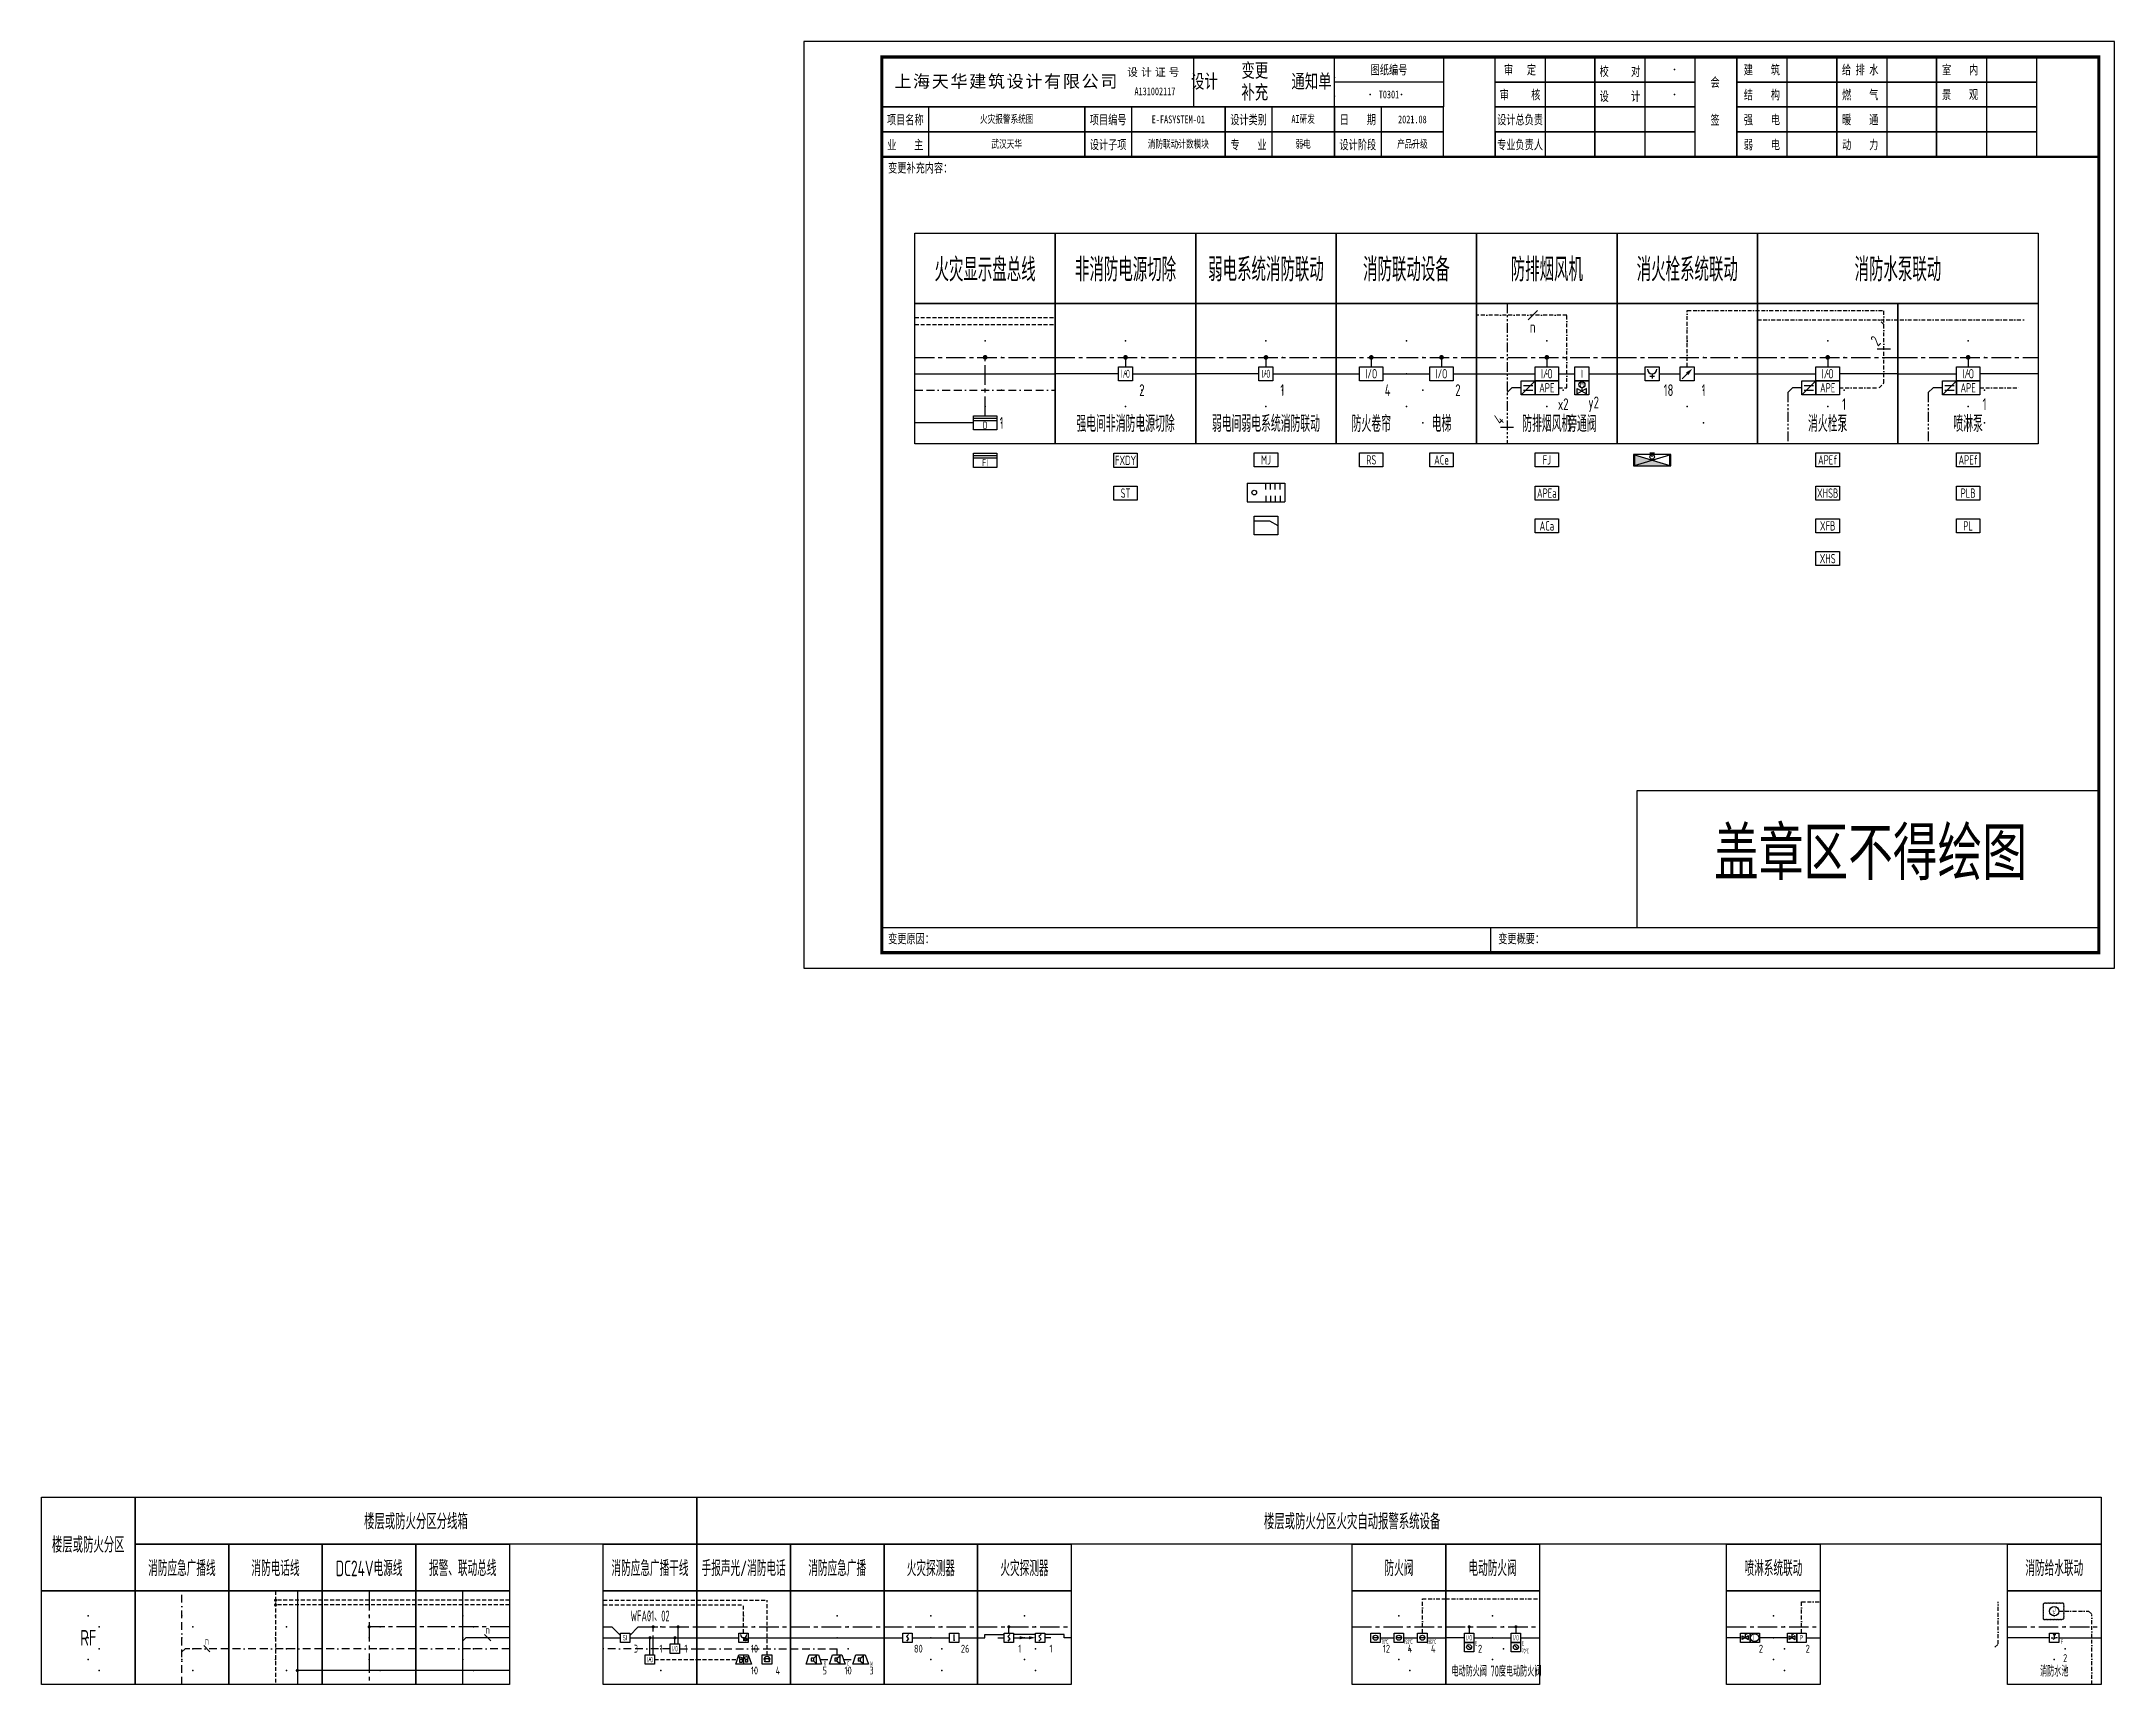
# Model space of a CAD drawing. Header units: millimetres. Extents: x -1040173 to 349982, y -145921 to 298175.
# Drawn here: x 1032 to 67463, y 245519 to 298175 of the extents above; entities that cross this region are included whole.
import ezdxf
from ezdxf.enums import TextEntityAlignment as Align

# ---------------------------------------------------------------- set-up
doc = ezdxf.new("R2010")
doc.units = ezdxf.units.MM
doc.header["$LTSCALE"] = 500
doc.header["$MEASUREMENT"] = 0
for name, pattern in [('BORDER', [1.75, 0.5, -0.25, 0.5, -0.25, 0, -0.25]), ('BORDER2', [0.875, 0.25, -0.125, 0.25, -0.125, 0, -0.125]), ('CENTER', [2, 1.25, -0.25, 0.25, -0.25]), ('HIDDEN', [0.375, 0.25, -0.125]), ('PHANTOM2', [1.25, 0.625, -0.125, 0.125, -0.125, 0.125, -0.125])]:
    doc.linetypes.add(name, pattern=pattern)
doc.layers.get('0').update_dxf_attribs({"color": 255, "linetype": 'CONTINUOUS'})
doc.layers.get('DEFPOINTS').update_dxf_attribs({"linetype": 'CONTINUOUS'})
for name, color, linetype in [('C-SHET-LOGO', 7, 'CONTINUOUS'), ('C-SHET-SHET', 144, 'CONTINUOUS'), ('E-ACS-DEVC', 3, 'CONTINUOUS'), ('E-BRST-WIRE', 2, 'BORDER'), ('E-CTRL-WIRE', 3, 'BORDER2'), ('E-FAS-DEVC', 3, 'CONTINUOUS'), ('E-FAS-EQPM', 2, 'CONTINUOUS'), ('E-FAS-WIRE', 4, 'CONTINUOUS'), ('E-FAS-WIRE2', 1, 'CENTER'), ('E-FAS-WIRE4', 4, 'PHANTOM2'), ('E-FAS-WIRE5', 4, 'HIDDEN'), ('E-POWR-EQPM', 3, 'CONTINUOUS'), ('E-UNIV-DIAG', 2, 'CONTINUOUS'), ('E-UNIV-EL', 140, 'CONTINUOUS'), ('E-UNIV-NOTE', 6, 'CONTINUOUS'), ('W-FRPT-HYDT', 140, 'CONTINUOUS'), ('说明', 7, 'CONTINUOUS')]:
    doc.layers.add(name, color=color, linetype=linetype)
doc.styles.get("Standard").update_dxf_attribs({"font": 'txt', "width": 0.7})
doc.styles.add('STYLEP2', font='', dxfattribs={"width": 0.7})
doc.styles.add('TH-STYLE1', font='Stfangso_0.ttf', dxfattribs={"width": 0.7})
doc.styles.add('TH-STYLE3', font='tssdeng.shx', dxfattribs={"width": 0.7, "bigfont": 'tssdchn.shx'})
doc.styles.get('STYLEP2').set_extended_font_data('SimHei')

msp = doc.modelspace()

# ---------------------------------------------------------------- texts
at = {"layer": 'C-SHET-SHET', "char_height": 250, "attachment_point": 5, "style": 'TH-STYLE1'}
for s, insert in [('T0301', (44213, 296475)), ('火灾报警系统图', (31963, 295675)), ('E-FASYSTEM-01', (37463, 295675)), ('AI研发', (41463, 295675)), ('2021.08', (44963, 295675)), ('武汉天华', (31963, 294875)), ('消防联动计数模块', (37463, 294875)), ('弱电', (41463, 294875)), ('产品升级', (44963, 294875))]:
    msp.add_mtext(s, dxfattribs=dict(at, insert=insert))
at = {"layer": 'E-UNIV-NOTE', "style": 'TH-STYLE3'}
for s, height, width, p in [('火灾显示盘总线', 750, 0.65, (31271, 290901)), ('非消防电源切除', 750, 0.65, (35771, 290901)), ('弱电系统消防联动', 750, 0.65, (40271, 290901)), ('消防联动设备', 750, 0.65, (44771, 290901)), ('防排烟风机', 750, 0.65, (49271, 290901)), ('消火栓系统联动', 750, 0.65, (53771, 290901)), ('消防水泵联动', 750, 0.65, (60521, 290901)), ('2', 375, 0.7, (36296, 287001)), ('1', 375, 0.7, (40796, 287001)), ('4', 375, 0.7, (44171, 287001)), ('2', 375, 0.7, (46421, 287001)), ('18', 375, 0.7, (53171, 287001)), ('1', 375, 0.7, (54296, 287001)), ('x2', 375, 0.7, (49796, 286551)), ('y2', 375, 0.7, (50771, 286551)), ('1', 375, 0.7, (58796, 286551)), ('1', 375, 0.7, (63296, 286551)), ('1', 375, 0.7, (31796, 285951)), ('强电间非消防电源切除', 525, 0.5, (35771, 285951)), ('弱电间弱电系统消防联动', 525, 0.5, (40271, 285951)), ('防火卷帘', 525, 0.5, (43646, 285951)), ('电梯', 525, 0.5, (45896, 285951)), ('防排烟风机', 525, 0.5, (49271, 285951)), ('旁通阀', 525, 0.5, (50396, 285951)), ('消火栓泵', 525, 0.5, (58271, 285951)), ('喷淋泵', 525, 0.5, (62771, 285951)), ('楼层或防火分区分线箱', 500, 0.7, (13032, 250769)), ('楼层或防火分区火灾自动报警系统设备', 500, 0.7, (43032, 250769)), ('楼层或防火分区', 500, 0.7, (2532, 250019)), ('消防应急广播线', 500, 0.65, (5532, 249269)), ('消防电话线', 500, 0.65, (8532, 249269)), ('DC24V电源线', 500, 0.65, (11532, 249269)), ('报警、联动总线', 500, 0.65, (14532, 249269)), ('消防应急广播干线', 500, 0.65, (20532, 249269)), ('手报声光/消防电话', 500, 0.65, (23532, 249269)), ('消防应急广播', 500, 0.65, (26532, 249269)), ('火灾探测器', 500, 0.65, (29532, 249269)), ('火灾探测器', 500, 0.65, (32532, 249269)), ('防火阀', 500, 0.65, (44532, 249269)), ('电动防火阀', 500, 0.65, (47532, 249269)), ('喷淋系统联动', 500, 0.65, (56532, 249269)), ('消防给水联动', 500, 0.65, (65532, 249269)), ('WFA01、02', 350, 0.5, (20532, 247719)), ('RF', 500, 0.7, (2532, 247019)), ('3', 250, 0.7, (20082, 246669)), ('1', 250, 0.7, (20882, 246669)), ('1', 250, 0.7, (21682, 246669)), ('10', 250, 0.7, (23882, 246669)), ('80', 250, 0.7, (29132, 246669)), ('26', 250, 0.7, (30632, 246669)), ('1', 250, 0.7, (32382, 246669)), ('1', 250, 0.7, (33382, 246669)), ('12', 250, 0.7, (44132, 246669)), ('4', 250, 0.7, (44882, 246669)), ('4', 250, 0.7, (45632, 246669)), ('2', 250, 0.7, (47132, 246669)), ('2', 250, 0.7, (56132, 246669)), ('2', 250, 0.7, (57632, 246669)), ('2', 250, 0.7, (65882, 246369)), ('2', 250, 0.7, (65882, 246369)), ('10', 250, 0.7, (23882, 245969)), ('4', 250, 0.7, (24632, 245969)), ('5', 250, 0.7, (26132, 245969)), ('10', 250, 0.7, (26882, 245969)), ('3', 250, 0.7, (27632, 245969)), ('电动防火阀', 350, 0.5, (46782, 245969)), ('70度电动防火阀', 350, 0.5, (48282, 245969)), ('消防水池', 350, 0.5, (65532, 245969))]:
    msp.add_text(s, height=height, dxfattribs=dict(at, width=width)).set_placement(p, align=Align.MIDDLE)

# ---------------------------------------------------------------- blocks, each defined once
blk = doc.blocks.new('E-ES01')
blk.add_lwpolyline([(0, 3000), (3000, 3000), (3000, 0), (0, 0)], close=True)
for p in [(1500, 2200), (1850, 1850), (1500, 1500), (1850, 1150), (1500, 800), (1850, 450)]:
    blk.add_point(p)
blk = doc.blocks.new('E-ANNO04')
blk.add_line((-1, -1), (1, 1))
at = {"style": 'TH-STYLE3', "width": 0.7}
blk.add_attdef('N', text='', height=2.5, dxfattribs=at).set_placement((0, 2.5), align=Align.MIDDLE)
blk = doc.blocks.new('E-BFAS030')
blk.add_lwpolyline([(-2.5, -1.5), (-2.5, 1.5), (2.5, 1.5), (2.5, -1.5)], close=True)
at = {"layer": 'E-UNIV-EL'}
for p, q in [((-2.5, 1), (2.5, 1)), ((-2.5, 0.5), (2.5, 0.5))]:
    blk.add_line(p, q, dxfattribs=at)
at = {"layer": 'E-UNIV-EL', "style": 'TH-STYLE3', "width": 0.7}
blk.add_attdef('F', text='', height=1.5, dxfattribs=at).set_placement((0, -0.5), align=Align.MIDDLE)
blk = doc.blocks.new('E-BFAS540')
blk.add_lwpolyline([(-1.5, -1.5), (-1.5, 1.5), (1.5, 1.5), (1.5, -1.5)], close=True)
at = {"layer": 'E-UNIV-EL', "style": 'TH-STYLE3', "width": 0.7}
blk.add_attdef('F', text='', height=1.7, dxfattribs=at).set_placement((0, 0), align=Align.MIDDLE)
blk = doc.blocks.new('E-BFAS520')
blk.add_lwpolyline([(-1.5, -1.5), (-1.5, 1.5), (1.5, 1.5), (1.5, -1.5)], close=True)
at = {"layer": 'E-UNIV-EL', "style": 'TH-STYLE3', "width": 0.5}
blk.add_attdef('F', text='', height=1.7, dxfattribs=at).set_placement((0, 0), align=Align.MIDDLE)
blk = doc.blocks.new('E-BFAS110')
blk.add_lwpolyline([(-1.5, -1.5), (-1.5, 1.5), (1.5, 1.5), (1.5, -1.5)], close=True)
at = {"layer": 'E-UNIV-EL'}
blk.add_lwpolyline([(0.35, 1.06), (-0.35, 0.35), (0.35, -0.35), (-0.35, -1.06)], dxfattribs=at)
blk = doc.blocks.new('E-BFAS120')
blk.add_lwpolyline([(-1.5, -1.5), (-1.5, 1.5), (1.5, 1.5), (1.5, -1.5)], close=True)
at = {"layer": 'E-UNIV-EL'}
blk.add_line((0, -1), (0, 1), dxfattribs=at)
at = {"layer": 'E-UNIV-EL', "const_width": 0.25}
blk.add_lwpolyline([(-0.125, -0.75, 1), (0.125, -0.75, 1)], format="xyb", close=True, dxfattribs=at)
blk = doc.blocks.new('E-BFAS220')
blk.add_lwpolyline([(-1.5, -1.5), (-1.5, 1.5), (1.5, 1.5), (1.5, -1.5)], close=True)
at = {"layer": 'E-UNIV-EL'}
blk.add_lwpolyline([(0.58, 0), (1, 0, 1), (-1, 0), (-0.58, 0)], format="xyb", dxfattribs=at)
blk.add_lwpolyline([(-0.75, -0.67), (-0.5, 0.33), (0.5, 0.33), (0.75, -0.67)], close=True, dxfattribs=at)
blk = doc.blocks.new('E-BFAS212')
blk.add_lwpolyline([(-1.5, -1.5), (-1.5, 1.5), (1.5, 1.5), (1.5, -1.5)], close=True)
at = {"layer": 'E-UNIV-EL'}
blk.add_line((0, 0), (0, -1), dxfattribs=at)
for radius in [0.5, 0.25]:
    blk.add_circle((0.75, -0.5), radius, dxfattribs=at)
blk.add_arc((0, 1), 1, 180, 0, dxfattribs=at)
blk = doc.blocks.new('E-BFAS330')
blk.add_lwpolyline([(-2.5, -1.5), (-1.5, 1.5), (1.5, 1.5), (2.5, -1.5)], close=True)
at = {"layer": 'E-UNIV-EL'}
for p, q in [((-1.56, 1), (-0.24, 0.6)), ((-1.1, 0), (-1.56, 1)), ((-0.5, 0), (-1.3, 0)), ((-1.3, 0), (-1.3, -0.8)), ((-0.7, 0), (-0.24, 0.6)), ((-0.5, 0), (-0.5, -0.8)), ((0, 1.5), (0, -1.5)), ((0.6, 0.1), (0.6, -0.8)), ((1.2, 0.1), (1.2, -0.8)), ((-1.3, -0.8), (-0.5, -0.8)), ((1.2, -0.8), (0.6, -0.8))]:
    blk.add_line(p, q, dxfattribs=at)
blk.add_circle((0.9, 0.5), 0.5, dxfattribs=at)
blk = doc.blocks.new('E-BFAS410-2')
blk.add_lwpolyline([(-2.5, -1.5), (-1.5, 1.5), (1.5, 1.5), (2.5, -1.5)], close=True)
at = {"layer": 'E-UNIV-EL'}
for p, q in [((0, 0.5), (-0.8, 0.5)), ((-0.8, 0.5), (-0.8, -0.5)), ((0, 0.5), (0.8, 1.2)), ((0, -0.5), (0, 0.5)), ((0.8, 1.2), (0.8, -1.2)), ((0, -0.5), (-0.8, -0.5)), ((0, -0.5), (0.8, -1.2))]:
    blk.add_line(p, q, dxfattribs=at)
at = {"layer": 'E-UNIV-EL', "style": 'TH-STYLE3', "width": 0.5}
blk.add_attdef('F', text='', height=1.5, dxfattribs=at).set_placement((3.5, -1.25), align=Align.MIDDLE)
blk = doc.blocks.new('E-BFAS410-3')
blk.add_lwpolyline([(-2.5, -1.5), (-1.5, 1.5), (1.5, 1.5), (2.5, -1.5)], close=True)
at = {"layer": 'E-UNIV-EL'}
for p, q in [((0, 0.5), (-0.8, 0.5)), ((-0.8, 0.5), (-0.8, -0.5)), ((0, 0.5), (0.8, 1.2)), ((0, -0.5), (0, 0.5)), ((0.8, 1.2), (0.8, -1.2)), ((0, -0.5), (-0.8, -0.5)), ((0, -0.5), (0.8, -1.2))]:
    blk.add_line(p, q, dxfattribs=at)
at = {"layer": 'E-UNIV-EL', "style": 'TH-STYLE3', "width": 0.5}
blk.add_attdef('F', text='', height=1.5, dxfattribs=at).set_placement((3.5, -1.25), align=Align.MIDDLE)
blk = doc.blocks.new('E-BFAS410-4')
blk.add_lwpolyline([(-2.5, -1.5), (-1.5, 1.5), (1.5, 1.5), (2.5, -1.5)], close=True)
at = {"layer": 'E-UNIV-EL'}
for p, q in [((0, 0.5), (-0.8, 0.5)), ((-0.8, 0.5), (-0.8, -0.5)), ((0, 0.5), (0.8, 1.2)), ((0, -0.5), (0, 0.5)), ((0.8, 1.2), (0.8, -1.2)), ((0, -0.5), (-0.8, -0.5)), ((0, -0.5), (0.8, -1.2))]:
    blk.add_line(p, q, dxfattribs=at)
at = {"layer": 'E-UNIV-EL', "style": 'TH-STYLE3', "width": 0.5}
blk.add_attdef('F', text='', height=1.5, dxfattribs=at).set_placement((3.5, -1.25), align=Align.MIDDLE)
blk = doc.blocks.new('E-BFAS112')
blk.add_lwpolyline([(-1.5, -1.5), (-1.5, 1.5), (1.5, 1.5), (1.5, -1.5)], close=True)
at = {"layer": 'E-UNIV-EL'}
for p, q in [((-3.5, 0), (-1.5, 0)), ((1.5, 0), (3.5, 0))]:
    blk.add_line(p, q, dxfattribs=at)
blk.add_lwpolyline([(0.35, 1.06), (-0.35, 0.35), (0.35, -0.35), (-0.35, -1.06)], dxfattribs=at)
blk.add_lwpolyline([(3.5, 0, 1, 0, 0), (5.5, 0, 0, 0, 0)], format="xyseb", dxfattribs=at)
blk = doc.blocks.new('E-BFAS113')
blk.add_lwpolyline([(-1.5, -1.5), (-1.5, 1.5), (1.5, 1.5), (1.5, -1.5)], close=True)
at = {"layer": 'E-UNIV-EL'}
for p, q in [((-5.5, 0), (-3.5, 0)), ((3.5, 0), (1.5, 0))]:
    blk.add_line(p, q, dxfattribs=at)
blk.add_lwpolyline([(-3.5, 0, 1, 0, 0), (-1.5, 0, 0, 0, 0)], format="xyseb", dxfattribs=at)
blk.add_lwpolyline([(0.35, 1.06), (-0.35, 0.35), (0.35, -0.35), (-0.35, -1.06)], dxfattribs=at)
blk = doc.blocks.new('E-BFAS011')
blk.add_lwpolyline([(-2.5, -1.5), (-2.5, 1.5), (2.5, 1.5), (2.5, -1.5)], close=True)
at = {"layer": 'E-UNIV-EL', "style": 'TH-STYLE3', "width": 0.7}
blk.add_attdef('F', text='', height=2, dxfattribs=at).set_placement((0, 0), align=Align.MIDDLE)
blk = doc.blocks.new('E-BFAS711')
blk.add_lwpolyline([(-1.5, -1.5), (-1.5, 1.5), (1.5, 1.5), (1.5, -1.5)], close=True)
at = {"layer": 'E-UNIV-EL'}
blk.add_line((1, 0), (-1, 0), dxfattribs=at)
blk.add_circle((0, 0), 0.8, dxfattribs=at)
at = {"layer": 'E-UNIV-EL', "style": 'TH-STYLE3', "width": 0.5}
blk.add_attdef('F', text='', height=1.5, dxfattribs=at).set_placement((3, -1.25), align=Align.MIDDLE)
blk = doc.blocks.new('E-BFAS712')
blk.add_lwpolyline([(-1.5, -1.5), (-1.5, 1.5), (1.5, 1.5), (1.5, -1.5)], close=True)
at = {"layer": 'E-UNIV-EL'}
blk.add_line((1, 0), (-1, 0), dxfattribs=at)
blk.add_circle((0, 0), 0.8, dxfattribs=at)
at = {"layer": 'E-UNIV-EL', "style": 'TH-STYLE3', "width": 0.5}
blk.add_attdef('F', text='', height=1.5, dxfattribs=at).set_placement((3, -1.25), align=Align.MIDDLE)
blk = doc.blocks.new('E-BFAS713')
blk.add_lwpolyline([(-1.5, -1.5), (-1.5, 1.5), (1.5, 1.5), (1.5, -1.5)], close=True)
at = {"layer": 'E-UNIV-EL'}
blk.add_line((1, 0), (-1, 0), dxfattribs=at)
blk.add_circle((0, 0), 0.8, dxfattribs=at)
at = {"layer": 'E-UNIV-EL', "style": 'TH-STYLE3', "width": 0.5}
blk.add_attdef('F', text='', height=1.5, dxfattribs=at).set_placement((3, -1.25), align=Align.MIDDLE)
blk = doc.blocks.new('E-BFAS522')
blk.add_lwpolyline([(-1.5, -1.5), (-1.5, 1.5), (1.5, 1.5), (1.5, -1.5)], close=True)
at = {"layer": 'E-UNIV-EL'}
for p, q in [((-1.5, -1.5), (1.5, 1.5)), ((-1, 0.5), (1, 0.5)), ((-1, -0.5), (1, -0.5))]:
    blk.add_line(p, q, dxfattribs=at)
blk = doc.blocks.new('E-BDB004')
blk.add_lwpolyline([(-2.5, -1.5), (-2.5, 1.5), (2.5, 1.5), (2.5, -1.5)], close=True)
at = {"layer": 'E-UNIV-EL', "style": 'TH-STYLE3', "width": 0.7}
blk.add_attdef('BOX', text='', height=2, dxfattribs=at).set_placement((0, 0), align=Align.MIDDLE)
blk = doc.blocks.new('E-BFAS621-4')
blk.add_lwpolyline([(-1.5, -1.5), (-1.5, 1.5), (1.5, 1.5), (1.5, -1.5)], close=True)
at = {"layer": 'E-UNIV-EL'}
blk.add_line((0, 0), (0, -0.7), dxfattribs=at)
blk.add_lwpolyline([(1, -1.28), (1, -0.12), (-1, -1.28), (-1, -0.12)], close=True, dxfattribs=at)
blk.add_circle((0, 0.65), 0.65, dxfattribs=at)
at = {"layer": 'E-UNIV-EL', "style": 'TH-STYLE3', "width": 0.7}
blk.add_attdef('F', text='', height=1, dxfattribs=at).set_placement((0, 0.65), align=Align.MIDDLE)
blk = doc.blocks.new('E-BFAS510')
blk.add_lwpolyline([(-1.5, -1.5), (-1.5, 1.5), (1.5, 1.5), (1.5, -1.5)], close=True)
at = {"layer": 'E-UNIV-EL', "style": 'TH-STYLE3', "width": 0.7}
blk.add_attdef('F', text='', height=1.7, dxfattribs=at).set_placement((0, 0), align=Align.MIDDLE)
blk = doc.blocks.new('E-BFAS730')
blk.add_lwpolyline([(-1.5, -1.5), (-1.5, 1.5), (1.5, 1.5), (1.5, -1.5)], close=True)
at = {"layer": 'E-UNIV-EL'}
blk.add_line((-0.71, 0.71), (0.71, -0.71), dxfattribs=at)
blk.add_circle((0, 0), 0.8, dxfattribs=at)
at = {"layer": 'E-UNIV-EL', "style": 'TH-STYLE3', "width": 0.5}
blk.add_attdef('F', text='', height=1.5, dxfattribs=at).set_placement((2.25, 1.25), align=Align.MIDDLE)
blk = doc.blocks.new('E-BFAS731')
blk.add_lwpolyline([(-1.5, -1.5), (-1.5, 1.5), (1.5, 1.5), (1.5, -1.5)], close=True)
at = {"layer": 'E-UNIV-EL'}
blk.add_line((-0.71, 0.71), (0.71, -0.71), dxfattribs=at)
blk.add_circle((0, 0), 0.8, dxfattribs=at)
at = {"layer": 'E-UNIV-EL', "style": 'TH-STYLE3', "width": 0.5}
for p in [(2.25, 1.25), (3, -1.25)]:
    blk.add_attdef('F', text='', height=1.5, dxfattribs=at).set_placement(p, align=Align.MIDDLE)
blk = doc.blocks.new('E-BFAS630-2')
blk.add_lwpolyline([(-1.5, -1.51), (-1.5, 1.49), (1.5, 1.49), (1.5, -1.51)], close=True)
at = {"layer": 'E-UNIV-EL'}
for p, q in [((0, 0.7), (0, 0.5)), ((0, 0.4), (0, 0.25)), ((0, 0.15), (0, 0)), ((0.2, 1.07), (0.45, 1.07)), ((-1, -0.01), (-0.5, -0.01)), ((0, -0.1), (0, -0.3))]:
    blk.add_line(p, q, dxfattribs=at)
blk.add_lwpolyline([(0, 1.45, -0.533333), (0, 0.7, -0.533333)], format="xyb", close=True, dxfattribs=at)
blk.add_lwpolyline([(1, -0.01), (0.5, -0.01), (-0.5, -0.59)], dxfattribs=at)
at = {"layer": 'E-UNIV-EL', "style": 'TH-STYLE3', "width": 0.5}
blk.add_attdef('F', text='', height=1.5, dxfattribs=at).set_placement((2.5, -1.26), align=Align.MIDDLE)
blk = doc.blocks.new('E-BFAS-630-5')
blk.add_circle((0, 0), 1.5)
at = {"layer": 'E-UNIV-EL', "style": 'TH-STYLE3', "width": 0.5}
for tag, p in [('LT', (0, 0.75)), ('F', (0, -0.75))]:
    blk.add_attdef(tag, text='', height=1.5, dxfattribs=at).set_placement(p, align=Align.MIDDLE)
blk = doc.blocks.new('E-BFAS620')
blk.add_lwpolyline([(-1.5, -1.5), (-1.5, 1.5), (1.5, 1.5), (1.5, -1.5)], close=True)
at = {"layer": 'E-UNIV-EL', "style": 'TH-STYLE3', "width": 0.7}
blk.add_attdef('F', text='', height=1.7, dxfattribs=at).set_placement((0, 0), align=Align.MIDDLE)
blk = doc.blocks.new('E-BFAS621-2')
blk.add_lwpolyline([(-1.5, -1.5), (-1.5, 1.5), (1.5, 1.5), (1.5, -1.5)], close=True)
at = {"layer": 'E-UNIV-EL'}
for p in [(0, 0), (0.58, 1.15)]:
    blk.add_line(p, (0, 1.15), dxfattribs=at)
blk.add_lwpolyline([(1, -0.58), (1, 0.58), (-1, -0.58), (-1, 0.58)], close=True, dxfattribs=at)
blk = doc.blocks.new('E-BFAS622')
blk.add_lwpolyline([(-1.5, -1.5), (-1.5, 1.5), (1.5, 1.5), (1.5, -1.5)], close=True)
at = {"layer": 'E-UNIV-EL'}
blk.add_circle((0, 0), 1.3, dxfattribs=at)
at = {"layer": 'E-UNIV-EL', "style": 'TH-STYLE3', "width": 0.7}
blk.add_attdef('S', text='', height=1.7, dxfattribs=at).set_placement((0, 0), align=Align.MIDDLE)
blk = doc.blocks.new('E-BFAS622-2')
blk.add_lwpolyline([(-1.5, -1.5), (-1.5, 1.5), (1.5, 1.5), (1.5, -1.5)], close=True)
at = {"layer": 'E-UNIV-EL'}
blk.add_line((-1.06, -1.06), (0, 0), dxfattribs=at)
blk.add_lwpolyline([(0, 0, 0.75, 0, 0), (1.06, 1.06, 0, 0, 0)], format="xyseb", dxfattribs=at)
blk = doc.blocks.new('E-BFAS610')
blk.add_lwpolyline([(-1.5, -1.5), (-1.5, 1.5), (1.5, 1.5), (1.5, -1.5)], close=True)
at = {"layer": 'E-UNIV-EL'}
for p, q in [((0, 0), (0, -1)), ((-0.5, -0.5), (0.5, -0.5))]:
    blk.add_line(p, q, dxfattribs=at)
blk.add_arc((0, 1), 1, 180, 0, dxfattribs=at)
blk = doc.blocks.new('E-BFAS810')
blk.add_lwpolyline([(-2.5, -1.5), (-2.5, 1.5), (2.5, 1.5), (2.5, -1.5)], close=True)
at = {"layer": 'E-UNIV-EL', "style": 'TH-STYLE3', "width": 0.7}
blk.add_attdef('BOX', text='', height=2, dxfattribs=at).set_placement((0, 0), align=Align.MIDDLE)
blk = doc.blocks.new('E-BACS01')
for p, q in [((-4, 2), (-4, -2)), ((-4, 2), (4, 2)), ((4, 2), (4, -2)), ((-4, -2), (4, -2))]:
    blk.add_line(p, q)
at = {"layer": 'E-UNIV-EL'}
for p, q in [((0, 1), (0, 2)), ((0, 0.67), (0, 2)), ((1, 0.67), (1, 2)), ((2, 0.67), (2, 2)), ((3, 0.67), (3, 2)), ((0, -0.67), (0, -2)), ((0, -1), (0, -2)), ((1, -0.67), (1, -2)), ((2, -0.67), (2, -2)), ((3, -0.67), (3, -2))]:
    blk.add_line(p, q, dxfattribs=at)
blk.add_circle((-2.5, 0), 0.5, dxfattribs=at)
blk = doc.blocks.new('E-BACS41')
blk.add_lwpolyline([(-2.5, 2), (2.5, 2), (2.5, -2), (-2.5, -2)], close=True)
at = {"layer": 'E-UNIV-EL'}
for p, q in [((-2.5, 1), (0.77, 1)), ((0.77, 1), (2.5, 0))]:
    blk.add_line(p, q, dxfattribs=at)
blk = doc.blocks.new('*U493')
blk.add_hatch(color=256).paths.add_polyline_path([(0, 0), (750, 0), (0, 240)])
for p, q in [((0, 240), (0, 0)), ((750, 240), (0, 240)), ((0, 0), (750, 0)), ((325, 277), (425, 277)), ((375, 190), (375, 277)), ((750, 0), (750, 240))]:
    blk.add_line(p, q)
blk.add_circle((375, 190), 50)
at = {"layer": 'DEFPOINTS', "color": 231}
for p, q in [((-25, 240), (-25, 0)), ((775, 240), (-25, 240)), ((-25, 240), (775, 0)), ((-25, 0), (775, 240)), ((-25, 0), (775, 0)), ((775, 0), (775, 240))]:
    blk.add_line(p, q, dxfattribs=at)
blk = doc.blocks.new('E-BFAS031')
blk.add_lwpolyline([(-2.5, -1.5), (-2.5, 1.5), (2.5, 1.5), (2.5, -1.5)], close=True)
at = {"layer": 'E-UNIV-EL'}
for p, q in [((-2.5, 1), (2.5, 1)), ((-2.5, 0.5), (2.5, 0.5))]:
    blk.add_line(p, q, dxfattribs=at)
at = {"layer": 'E-UNIV-EL', "style": 'TH-STYLE3', "width": 0.7}
blk.add_attdef('F', text='', height=1.5, dxfattribs=at).set_placement((0, -0.5), align=Align.MIDDLE)
blk = doc.blocks.new('SH_THAPE_A3变更单')
for p, q in [((125, 276), (125, 292)), ((237.5, 292), (237.5, 261)), ((269.5, 292), (269.5, 260)), ((284.5, 292), (292.5, 292)), ((299, 292), (299, 260)), ((315, 292), (315, 260)), ((347, 292), (347, 260)), ((379, 292), (379, 260)), ((205, 284), (170, 284)), ((25, 276), (205, 276)), ((40, 268), (40, 276)), ((105, 276), (105, 268)), ((150, 276), (150, 268)), ((185, 276), (185, 268)), ((40, 260), (40, 268)), ((105, 268), (105, 260)), ((150, 268), (150, 260)), ((185, 268), (185, 260)), ((202, 260), (415, 260)), ((237.5, 261), (237.5, 260)), ((25, 13), (415, 13)), ((220, 13), (220, 5))]:
    blk.add_line(p, q)
for points in [[(0, 0), (420, 0), (420, 297), (0, 297)], [(170, 276), (170, 292), (205, 292), (205, 276)], [(221.5, 292), (253.5, 292), (253.5, 284), (221.5, 284)], [(253.5, 292), (285.5, 292), (285.5, 284), (253.5, 284)], [(299, 292), (331, 292), (331, 284), (299, 284)], [(331, 292), (363, 292), (363, 284), (331, 284)], [(363, 292), (395, 292), (395, 284), (363, 284)], [(221.5, 284), (253.5, 284), (253.5, 276), (221.5, 276)], [(253.5, 284), (285.5, 284), (285.5, 276), (253.5, 276)], [(299, 284), (331, 284), (331, 276), (299, 276)], [(331, 284), (363, 284), (363, 276), (331, 276)], [(363, 284), (395, 284), (395, 276), (363, 276)], [(25, 276), (25, 268), (90, 268), (90, 276)], [(90, 276), (90, 268), (135, 268), (135, 276)], [(135, 276), (135, 268), (170, 268), (170, 276)], [(170, 276), (170, 268), (205, 268), (205, 276)], [(221.5, 276), (253.5, 276), (253.5, 268), (221.5, 268)], [(253.5, 276), (285.5, 276), (285.5, 268), (253.5, 268)], [(299, 276), (331, 276), (331, 268), (299, 268)], [(331, 276), (363, 276), (363, 268), (331, 268)], [(363, 276), (395, 276), (395, 268), (363, 268)], [(25, 268), (25, 260), (90, 260), (90, 268)], [(90, 268), (90, 260), (135, 260), (135, 268)], [(135, 268), (135, 260), (170, 260), (170, 268)], [(170, 268), (170, 260), (205, 260), (205, 268)], [(221.5, 268), (221.5, 268), (221.5, 260), (221.5, 260)], [(221.5, 268), (221.5, 268), (221.5, 260), (221.5, 260)], [(221.5, 268), (253.5, 268), (253.5, 260), (221.5, 260)], [(253.5, 268), (285.5, 268), (285.5, 260), (253.5, 260)], [(299, 268), (331, 268), (331, 260), (299, 260)], [(331, 268), (363, 268), (363, 260), (331, 260)], [(363, 268), (395, 268), (395, 260), (363, 260)]]:
    blk.add_lwpolyline(points, close=True)
for points, const_width in [([(25, 5), (415, 5), (415, 292), (25, 292)], 1), ([(25, 292), (25, 260), (415, 260), (415, 292)], 0.7)]:
    blk.add_lwpolyline(points, close=True, dxfattribs=dict(const_width=const_width))
for p in [(279, 288), (279, 288), (170, 285.5), (170, 279.5), (181.5, 280), (181.5, 280), (187.5, 280), (191.5, 280), (279, 280), (120, 272), (160, 272), (195, 272), (90, 264), (120, 264), (160, 264), (195, 264)]:
    blk.add_point(p)
at = {"layer": 'DEFPOINTS'}
for p, q in [((267, 13), (267, 57)), ((267, 57), (415, 57))]:
    blk.add_line(p, q, dxfattribs=at)
at = {"style": 'TH-STYLE1', "width": 0.7}
for s, p in [('图纸编号', (187.5, 288)), ('审\u3000 定', (229.5, 288)), ('校     对', (261.5, 287.5)), ('会', (292, 284)), ('建    筑', (307, 288)), ('给 排 水', (338.5, 288)), ('室    内', (370.5, 288)), ('审     核', (229.5, 280)), ('设     计', (261.5, 279.5)), ('结    构', (307, 280)), ('燃    气', (338.5, 280)), ('景    观', (370.5, 280)), ('项目名称', (32.5, 272)), ('项目编号', (97.5, 272)), ('设计类别', (142.5, 272)), ('日    期', (177.5, 272)), ('设计总负责', (229.5, 272)), ('签', (292, 272)), ('强    电', (307, 272)), ('暖    通', (338.5, 272)), ('业    主', (32.5, 264)), ('设计子项', (97.5, 264)), ('专    业', (142.5, 264)), ('设计阶段', (177.5, 264)), ('专业负责人', (229.5, 264)), ('弱    电', (307, 264)), ('动    力', (338.5, 264))]:
    blk.add_text(s, height=3, dxfattribs=at).set_placement(p, align=Align.MIDDLE)
for s, p in [('变更补充内容：', (27, 256.5)), ('变更原因：', (27, 9.5)), ('变更概要：', (222.5, 9.5))]:
    blk.add_text(s, height=3, dxfattribs=at).set_placement(p, align=Align.MIDDLE_LEFT)
at = {"char_height": 4.5, "attachment_point": 5, "style": 'TH-STYLE1'}
for s, insert, width in [('{\\fSTFangsong|b1|i0|c134|p2;设计           通知单}', (146.59, 284), 43.1818), ('{\\fSTFangsong|b1|i0|c134|p2;变更}', (144.5, 287.5), 41.3636), ('{\\fSTFangsong|b1|i0|c134|p2;补充}', (144.5, 280.5), 41.3636)]:
    blk.add_mtext(s, dxfattribs=dict(at, insert=insert, width=width))
blk.add_attdef('作废标记', text='', height=200).set_placement((187, 161.5), align=Align.MIDDLE_CENTER)
at = {"layer": 'C-SHET-LOGO', "attachment_point": 5, "style": 'STYLEP2'}
for s, insert, char_height, width in [('{\\fSimHei|b1|i0|c134|p2;\\W1;\\T1.1;上海天华建筑设计有限公司}', (65, 284), 4, 109.6), ('{\\fSimHei|b1|i0|c134|p2;\\W1;\\T1.3;设计证号}', (112.5, 287), 2.5, 54.8), ('{\\fSTXihei|b0|i0|c0|p34;A131002117}', (112.5, 281), 2.5, 54.8)]:
    blk.add_mtext(s, dxfattribs=dict(at, insert=insert, char_height=char_height, width=width))
at = {"layer": 'DEFPOINTS', "insert": (291.68, 44.87), "char_height": 15, "attachment_point": 1, "style": 'TH-STYLE1'}
blk.add_mtext_dynamic_manual_height_columns('{\\fSimSun|b0|i0|c134|p2;盖章区不得绘图}', width=125.4911, gutter_width=1000, heights=[13.69], dxfattribs=at)

# ---------------------------------------------------------------- linework, layer by layer
at = {"layer": 'E-BRST-WIRE'}
for p, q in [((29021, 287001), (33521, 287001)), ((5532, 245519), (5532, 248519)), ((5532, 246569), (5632, 246669)), ((7032, 246669), (5632, 246669)), ((10032, 246669), (7032, 246669)), ((13032, 246669), (10032, 246669)), ((16032, 246669), (13032, 246669)), ((21182, 246669), (19032, 246669)), ((21482, 246669), (22032, 246669)), ((22032, 246669), (25032, 246669)), ((25032, 246669), (26532, 246669)), ((26532, 246469), (26532, 246669)), ((25982, 246319), (26332, 246319)), ((26732, 246319), (27082, 246319))]:
    msp.add_line(p, q, dxfattribs=at)
at = {"layer": 'E-CTRL-WIRE'}
for p, q in [((49909, 289401), (47021, 289401)), ((49909, 287076), (49909, 289401)), ((53771, 287751), (53771, 289551)), ((53771, 289551), (60071, 289551)), ((56021, 289251), (64571, 289251)), ((60071, 289101), (59921, 289251)), ((60071, 287226), (60071, 289551)), ((49646, 287076), (49909, 287076)), ((58646, 287076), (59921, 287076)), ((58646, 287076), (59921, 287076)), ((59921, 287076), (60071, 287226)), ((63146, 287076), (64421, 287076)), ((45282, 247169), (45282, 248269)), ((45282, 248269), (46032, 248269)), ((46032, 248269), (49032, 248269)), ((57432, 248169), (58032, 248169)), ((57432, 247169), (57432, 248169)), ((63732, 246819), (63732, 248169)), ((65682, 247869), (66632, 247869)), ((66632, 247869), (66732, 247769)), ((66732, 245519), (66732, 247769)), ((63632, 246719), (63732, 246819))]:
    msp.add_line(p, q, dxfattribs=at)
at = {"layer": 'E-FAS-WIRE'}
for p, q in [((29021, 287526), (33521, 287526)), ((35546, 287526), (33521, 287526)), ((35996, 287526), (38021, 287526)), ((40046, 287526), (38021, 287526)), ((40496, 287526), (42521, 287526)), ((42521, 287526), (43271, 287526)), ((44021, 287526), (45521, 287526)), ((46271, 287526), (47021, 287526)), ((47021, 287526), (47921, 287526)), ((47021, 287526), (48896, 287526)), ((49646, 287526), (50171, 287526)), ((50621, 287526), (51521, 287526)), ((51521, 287526), (52421, 287526)), ((52871, 287526), (53546, 287526)), ((53996, 287526), (56021, 287526)), ((56021, 287526), (57896, 287526)), ((60521, 287526), (58646, 287526)), ((60521, 287526), (62396, 287526)), ((65021, 287526), (63146, 287526)), ((30896, 285951), (29021, 285951)), ((9232, 248519), (9232, 245519)), ((14532, 245519), (14532, 248519)), ((14532, 246919), (14632, 247019)), ((16032, 247019), (14632, 247019)), ((19032, 247019), (19582, 247019)), ((19882, 247019), (22032, 247019)), ((20532, 246469), (20532, 247019)), ((21332, 246819), (21332, 247019)), ((22032, 247019), (23382, 247019)), ((23682, 247019), (25032, 247019)), ((25032, 247019), (28032, 247019)), ((28032, 247019), (28632, 247019)), ((28932, 247019), (30132, 247019)), ((30432, 247019), (31032, 247019)), ((32882, 247119), (32182, 247119)), ((43932, 247019), (44382, 247019)), ((44682, 247019), (45132, 247019)), ((45432, 247019), (46032, 247019)), ((46632, 247019), (46032, 247019)), ((46932, 247019), (48132, 247019)), ((48432, 247019), (49032, 247019)), ((55482, 247019), (55032, 247019)), ((56982, 247019), (56062, 247019)), ((57582, 247019), (58032, 247019)), ((65382, 247019), (64032, 247019)), ((65682, 247019), (67032, 247019)), ((10032, 245969), (9232, 245969)), ((13032, 245969), (10032, 245969)), ((16032, 245969), (13032, 245969))]:
    msp.add_line(p, q, dxfattribs=at)
at = {"layer": 'E-FAS-WIRE', "const_width": 50}
for points in [[(20507, 247019, 1), (20557, 247019, 1)], [(21307, 247019, 1), (21357, 247019, 1)], [(9207, 245969, 1), (9257, 245969, 1)]]:
    msp.add_lwpolyline(points, format="xyb", close=True, dxfattribs=at)
at = {"layer": 'E-FAS-WIRE'}
for points in [[(31032, 247019), (31257, 247019), (31257, 247119), (31882, 247119)], [(34032, 247019), (33807, 247019), (33807, 247119), (33182, 247119)]]:
    msp.add_lwpolyline(points, dxfattribs=at)
at = {"layer": 'E-FAS-WIRE2'}
for p, q in [((29021, 288051), (33521, 288051)), ((31271, 286176), (31271, 288051)), ((33521, 288051), (38021, 288051)), ((35771, 288051), (35771, 287751)), ((38021, 288051), (42521, 288051)), ((40271, 288051), (40271, 287751)), ((42521, 288051), (47021, 288051)), ((43646, 288051), (43646, 287751)), ((45896, 288051), (45896, 287751)), ((47021, 288051), (51521, 288051)), ((49271, 288051), (49271, 287751)), ((51521, 288051), (56021, 288051)), ((56021, 288051), (60521, 288051)), ((58271, 288051), (58271, 287751)), ((60521, 288051), (65021, 288051)), ((62771, 288051), (62771, 287751)), ((11532, 248519), (11532, 245519)), ((13032, 247369), (11532, 247369)), ((16032, 247369), (13032, 247369)), ((19032, 247369), (19307, 247369)), ((19582, 247094), (19307, 247369)), ((19882, 247094), (20157, 247369)), ((20157, 247369), (22032, 247369)), ((20632, 246469), (20632, 247369)), ((21432, 246819), (21432, 247369)), ((22032, 247369), (25032, 247369)), ((25032, 247369), (28032, 247369)), ((28032, 247369), (31032, 247369)), ((31032, 247369), (34032, 247369)), ((32032, 247169), (32032, 247369)), ((43032, 247369), (46032, 247369)), ((46032, 247369), (49032, 247369)), ((46782, 247369), (46782, 247169)), ((48282, 247369), (48282, 247169)), ((55032, 247369), (58032, 247369)), ((64032, 247369), (67032, 247369)), ((64032, 247369), (67032, 247369))]:
    msp.add_line(p, q, dxfattribs=at)
for points, const_width in [([(31234, 288051, 1), (31309, 288051, 1)], 75), ([(35734, 288051, 1), (35809, 288051, 1)], 75), ([(40234, 288051, 1), (40309, 288051, 1)], 75), ([(43609, 288051, 1), (43684, 288051, 1)], 75), ([(45859, 288051, 1), (45934, 288051, 1)], 75), ([(49234, 288051, 1), (49309, 288051, 1)], 75), ([(58234, 288051, 1), (58309, 288051, 1)], 75), ([(62734, 288051, 1), (62809, 288051, 1)], 75), ([(11507, 247369, 1), (11557, 247369, 1)], 50), ([(20607, 247369, 1), (20657, 247369, 1)], 50), ([(21407, 247369, 1), (21457, 247369, 1)], 50), ([(32007, 247369, 1), (32057, 247369, 1)], 50), ([(46757, 247369, 1), (46807, 247369, 1)], 50), ([(48257, 247369, 1), (48307, 247369, 1)], 50)]:
    msp.add_lwpolyline(points, format="xyb", close=True, dxfattribs=dict(at, const_width=const_width))
at = {"layer": 'E-FAS-WIRE4'}
for p, q in [((47996, 289776), (47996, 285276)), ((47996, 286926), (48146, 287076)), ((48446, 287076), (48146, 287076)), ((56996, 286926), (57146, 287076)), ((57446, 287076), (57146, 287076)), ((61496, 286926), (61646, 287076)), ((61946, 287076), (61646, 287076)), ((56996, 286926), (56996, 285276)), ((61496, 286926), (61496, 285276))]:
    msp.add_line(p, q, dxfattribs=at)
at = {"layer": 'E-FAS-WIRE5'}
for p, q in [((29021, 289326), (33521, 289326)), ((29021, 289101), (33521, 289101)), ((8532, 248519), (8532, 245519)), ((10032, 248219), (8532, 248219)), ((10032, 248069), (8532, 248069)), ((13032, 248219), (10032, 248219)), ((13032, 248069), (10032, 248069)), ((16032, 248219), (13032, 248219)), ((16032, 248069), (13032, 248069)), ((19032, 248219), (22032, 248219)), ((19032, 248069), (22032, 248069)), ((22032, 248219), (24282, 248219)), ((22032, 248069), (23532, 248069)), ((23532, 247169), (23532, 248069)), ((24282, 246469), (24282, 248219)), ((20682, 246319), (22032, 246319)), ((22032, 246319), (23332, 246319))]:
    msp.add_line(p, q, dxfattribs=at)
at = {"layer": 'E-FAS-WIRE5', "const_width": 50}
for points in [[(8507, 248219, 1), (8557, 248219, 1)], [(8507, 248069, 1), (8557, 248069, 1)]]:
    msp.add_lwpolyline(points, format="xyb", close=True, dxfattribs=at)
at = {"layer": 'E-UNIV-DIAG'}
for points in [[(29021, 292026), (33521, 292026), (33521, 289776), (29021, 289776)], [(33521, 292026), (38021, 292026), (38021, 289776), (33521, 289776)], [(38021, 292026), (42521, 292026), (42521, 289776), (38021, 289776)], [(42521, 292026), (47021, 292026), (47021, 289776), (42521, 289776)], [(47021, 292026), (51521, 292026), (51521, 289776), (47021, 289776)], [(51521, 292026), (56021, 292026), (56021, 289776), (51521, 289776)], [(56021, 292026), (65021, 292026), (65021, 289776), (56021, 289776)], [(1032, 251519), (4032, 251519), (4032, 248519), (1032, 248519)], [(4032, 251519), (22032, 251519), (22032, 250019), (4032, 250019)], [(22032, 251519), (67032, 251519), (67032, 250019), (22032, 250019)], [(4032, 250019), (7032, 250019), (7032, 248519), (4032, 248519)], [(7032, 250019), (10032, 250019), (10032, 248519), (7032, 248519)], [(10032, 250019), (13032, 250019), (13032, 248519), (10032, 248519)], [(13032, 250019), (16032, 250019), (16032, 248519), (13032, 248519)], [(19032, 250019), (22032, 250019), (22032, 248519), (19032, 248519)], [(22032, 250019), (25032, 250019), (25032, 248519), (22032, 248519)], [(25032, 250019), (28032, 250019), (28032, 248519), (25032, 248519)], [(28032, 250019), (31032, 250019), (31032, 248519), (28032, 248519)], [(31032, 250019), (34032, 250019), (34032, 248519), (31032, 248519)], [(43032, 250019), (46032, 250019), (46032, 248519), (43032, 248519)], [(46032, 250019), (49032, 250019), (49032, 248519), (46032, 248519)], [(55032, 250019), (58032, 250019), (58032, 248519), (55032, 248519)], [(64032, 250019), (67032, 250019), (67032, 248519), (64032, 248519)]]:
    msp.add_lwpolyline(points, close=True, dxfattribs=at)
at = {"layer": '说明'}
msp.add_lwpolyline([(65186, 247617, 0.520567), (65236, 247617, 0.520567), (65286, 247617, 0.520567), (65336, 247617, 0.520567), (65386, 247617, 0.520567), (65436, 247617, 0.520567), (65486, 247617, 0.520567), (65536, 247617, 0.520567), (65586, 247617, 0.520567), (65636, 247617, 0.520567), (65686, 247617, 0.520567), (65736, 247617, 0.520567), (65786, 247617, 0.520567), (65831, 247621, 0.520567), (65831, 247671, 0.520567), (65831, 247721, 0.520567), (65831, 247771, 0.520567), (65831, 247821, 0.520567), (65831, 247871, 0.520567), (65831, 247921, 0.520567), (65831, 247971, 0.520567), (65831, 248021, 0.520567), (65831, 248071, 0.520567), (65828, 248118, 0.520567), (65778, 248118, 0.520567), (65728, 248118, 0.520567), (65678, 248118, 0.520567), (65628, 248118, 0.520567), (65578, 248118, 0.520567), (65528, 248118, 0.520567), (65478, 248118, 0.520567), (65428, 248118, 0.520567), (65378, 248118, 0.520567), (65328, 248118, 0.520567), (65278, 248118, 0.520567), (65228, 248118, 0.520567), (65186, 248111, 0.520567), (65186, 248061, 0.520567), (65186, 248011, 0.520567), (65186, 247961, 0.520567), (65186, 247911, 0.520567), (65186, 247861, 0.520567), (65186, 247811, 0.520567), (65186, 247761, 0.520567), (65186, 247711, 0.520567), (65186, 247661, 0.520567)], format="xyb", close=True, dxfattribs=at)

# ---------------------------------------------------------------- block references
at = {"layer": 'C-SHET-SHET', "xscale": 100, "yscale": 100, "zscale": 100}
msp.add_blockref('SH_THAPE_A3变更单', (25463, 268475), dxfattribs=at)
at = {"layer": 'E-ACS-DEVC', "xscale": 150, "yscale": 150, "zscale": 150}
for name, p in [('E-BACS01', (40271, 283716)), ('E-BACS41', (40271, 282666))]:
    msp.add_blockref(name, p, dxfattribs=at)
at = {"layer": 'E-FAS-DEVC'}
for name, p, xscale, yscale, zscale, values in [('E-BFAS520', (35771, 287526), 150, 150, 150, {'F': 'I/O'}), ('E-BFAS520', (40271, 287526), 150, 150, 150, {'F': 'I/O'}), ('E-BFAS011', (43646, 287526), 150, 150, 150, {'F': 'I/O'}), ('E-BFAS011', (45896, 287526), 150, 150, 150, {'F': 'I/O'}), ('E-BFAS011', (49271, 287526), 150, 150, 150, {'F': 'I/O'}), ('E-BFAS510', (50396, 287526), 150, 150, 150, {'F': 'I'}), ('E-BFAS011', (58271, 287526), 150, 150, 150, {'F': 'I/O'}), ('E-BFAS011', (62771, 287526), 150, 150, 150, {'F': 'I/O'}), ('E-BFAS030', (31271, 285951), 150, 150, 150, {'F': 'D'}), ('E-BFAS810', (40271, 284766), 150, 150, 150, {'BOX': 'MJ'}), ('E-BFAS810', (43646, 284766), 150, 150, 150, {'BOX': 'RS'}), ('E-BFAS810', (45896, 284766), 150, 150, 150, {'BOX': 'ACe'}), ('E-BFAS810', (49271, 284766), 150, 150, 150, {'BOX': 'FJ'}), ('E-BFAS810', (58271, 284766), 150, 150, 150, {'BOX': 'APEf'}), ('E-BFAS810', (62771, 284766), 150, 150, 150, {'BOX': 'APEf'}), ('E-BFAS810', (35771, 284751), 150, 150, 150, {'BOX': 'FXDY'}), ('E-BFAS810', (35771, 283701), 150, 150, 150, {'BOX': 'ST'}), ('E-BFAS810', (49271, 283701), 150, 150, 150, {'BOX': 'APEa'}), ('E-BFAS810', (58271, 283701), 150, 150, 150, {'BOX': 'XHSB'}), ('E-BFAS810', (62771, 283701), 150, 150, 150, {'BOX': 'PLB'}), ('E-BFAS810', (49271, 282651), 150, 150, 150, {'BOX': 'ACa'}), ('E-BFAS810', (58271, 282651), 150, 150, 150, {'BOX': 'XFB'}), ('E-BFAS810', (62771, 282651), 150, 150, 150, {'BOX': 'PL'}), ('E-BFAS810', (58271, 281601), 150, 150, 150, {'BOX': 'XHS'}), ('E-BFAS-630-5', (65532, 247869), 100, 100, 100, {'F': 'F', 'LT': 'LT'}), ('E-BFAS540', (19732, 247019), 100, 100, 100, {'F': 'SI'}), ('E-BFAS711', (43782, 247019), 100, 100, 100, {'F': '70℃'}), ('E-BFAS713', (44532, 247019), 100, 100, 100, {'F': '150℃'}), ('E-BFAS712', (45282, 247019), 100, 100, 100, {'F': '280℃'}), ('E-BFAS520', (46782, 247019), 100, 100, 100, {'F': 'I/O'}), ('E-BFAS520', (48282, 247019), 100, 100, 100, {'F': 'I/O'}), ('E-BFAS622', (55932, 247019), 100, 100, 100, {'S': 'L'}), ('E-BFAS620', (57432, 247019), 100, 100, 100, {'F': 'P'}), ('E-BFAS630-2', (65532, 247021), 100, 100, 100, {'F': 'F'}), ('E-BFAS520', (20532, 246319), 100, 100, 100, {'F': 'I/O'}), ('E-BFAS520', (21332, 246669), 100, 100, 100, {'F': 'I/O'}), ('E-BFAS410-3', (25782, 246319), 100, 100, 100, {'F': 'R'}), ('E-BFAS410-2', (26532, 246319), 100, 100, 100, {'F': 'C'}), ('E-BFAS410-4', (27282, 246319), 100, 100, 100, {'F': 'W'}), ('E-BFAS730', (46782, 246719), 100, 100, 100, {'F': 'E'})]:
    msp.add_blockref(name, p, dxfattribs=dict(at, xscale=xscale, yscale=yscale, zscale=zscale)).add_auto_attribs(values)
for name, p, xscale, yscale, zscale in [('E-BFAS610', (52646, 287526), 150, 150, 150), ('E-BFAS622-2', (53771, 287526), 150, 150, 150), ('E-BFAS522', (48671, 287076), 150, 150, 150), ('E-BFAS522', (57671, 287076), 150, 150, 150), ('E-BFAS522', (62171, 287076), 150, 150, 150), ('E-BFAS212', (23532, 247019), 100, 100, 100), ('E-BFAS110', (28782, 247019), 100, 100, 100), ('E-BFAS120', (30282, 247019), 100, 100, 100), ('E-BFAS112', (32032, 247019), 100, 100, 100), ('E-BFAS113', (33032, 247019), 100, 100, 100), ('E-BFAS621-2', (55632, 247019), 100, 100, 100), ('E-BFAS621-2', (57132, 247019), 100, 100, 100), ('E-BFAS330', (23532, 246319), 100, 100, 100), ('E-BFAS220', (24282, 246319), 100, 100, 100)]:
    msp.add_blockref(name, p, dxfattribs=dict(at, xscale=xscale, yscale=yscale, zscale=zscale))
ref = msp.add_blockref('E-BFAS621-4', (50396, 287076), dxfattribs=dict(at, xscale=150, yscale=150, zscale=150))
ref.add_attrib('F', 'M', dxfattribs={"layer": 'E-UNIV-EL', "height": 150, "style": 'TH-STYLE3', "width": 0.7}).set_placement((50396, 287188), align=Align.MIDDLE)
ref = msp.add_blockref('E-BFAS731', (48282, 246719), dxfattribs=dict(at, xscale=100, yscale=100, zscale=100))
ref.add_attrib('F', 'E', dxfattribs={"layer": 'E-UNIV-EL', "height": 150, "style": 'TH-STYLE3', "width": 0.5}).set_placement((48507, 246844), align=Align.MIDDLE)
ref.add_attrib('F', '70℃', dxfattribs={"layer": 'E-UNIV-EL', "height": 150, "style": 'TH-STYLE3', "width": 0.5}).set_placement((48582, 246594), align=Align.MIDDLE)
at = {"layer": 'E-FAS-EQPM', "xscale": 150, "yscale": 150, "zscale": 150}
msp.add_blockref('E-BFAS031', (31271, 284751), dxfattribs=at).add_auto_attribs({'F': 'FI'})
at = {"layer": 'E-POWR-EQPM', "xscale": 150, "yscale": 150, "zscale": 150}
for p in [(49271, 287076), (58271, 287076), (62771, 287076)]:
    msp.add_blockref('E-BDB004', p, dxfattribs=at).add_auto_attribs({'BOX': 'APE'})
at = {"layer": 'E-UNIV-DIAG', "xscale": 1.5, "yscale": 1.5, "zscale": 1.5}
for p in [(29021, 285276), (33521, 285276), (38021, 285276), (42521, 285276), (47021, 285276), (51521, 285276), (56021, 285276), (60521, 285276)]:
    msp.add_blockref('E-ES01', p, dxfattribs=at)
at = {"layer": 'E-UNIV-DIAG'}
for p in [(1032, 245519), (4032, 245519), (7032, 245519), (10032, 245519), (13032, 245519), (19032, 245519), (22032, 245519), (25032, 245519), (28032, 245519), (31032, 245519), (43032, 245519), (46032, 245519), (55032, 245519), (64032, 245519)]:
    msp.add_blockref('E-ES01', p, dxfattribs=at)
at = {"layer": 'E-UNIV-NOTE'}
ref = msp.add_blockref('E-ANNO04', (48821, 289401), dxfattribs=dict(at, xscale=150.0000000000022, yscale=150.0000000000022, zscale=150.0000000000022, rotation=180.0000000000029))
ref.add_attrib('N', 'n', dxfattribs={"layer": '0', "height": 375, "style": 'TH-STYLE3', "width": 0.7}).set_placement((48821, 289026), align=Align.MIDDLE)
ref = msp.add_blockref('E-ANNO04', (60071, 288313), dxfattribs=dict(at, xscale=-150.0000000000099, yscale=150, zscale=150, rotation=44.99999999999984))
ref.add_attrib('N', '2', dxfattribs={"layer": '0', "height": 375, "rotation": 45, "style": 'TH-STYLE3', "width": 0.7}).set_placement((59806, 288579), align=Align.MIDDLE)
ref = msp.add_blockref('E-ANNO04', (47996, 285801), dxfattribs=dict(at, xscale=-150.0000000000022, yscale=150, zscale=150, rotation=44.99999999999704))
ref.add_attrib('N', '4', dxfattribs={"layer": '0', "height": 375, "rotation": 45, "style": 'TH-STYLE3', "width": 0.7}).set_placement((47731, 286066), align=Align.MIDDLE)
ref = msp.add_blockref('E-ANNO04', (15332, 247019), dxfattribs=dict(at, xscale=-100, yscale=100, zscale=100))
ref.add_attrib('N', 'n', dxfattribs={"layer": '0', "height": 250, "rotation": 360, "style": 'TH-STYLE3', "width": 0.7}).set_placement((15332, 247269), align=Align.MIDDLE)
ref = msp.add_blockref('E-ANNO04', (6332, 246669), dxfattribs=dict(at, xscale=-100, yscale=100, zscale=100))
ref.add_attrib('N', 'n', dxfattribs={"layer": '0', "height": 250, "rotation": 360, "style": 'TH-STYLE3', "width": 0.7}).set_placement((6332, 246919), align=Align.MIDDLE)
at = {"layer": 'W-FRPT-HYDT', "xscale": 1.5, "yscale": 1.5, "zscale": 1.5}
msp.add_blockref('*U493', (52084, 284575), dxfattribs=at)

msp.set_redraw_order([(e.dxf.handle, doc.entitydb.next_handle()) for e in msp.query("TEXT MTEXT ATTDEF DIMENSION ARC_DIMENSION")])  # texts and dimensions are drawn at this point

doc.saveas('drawing.dxf')
